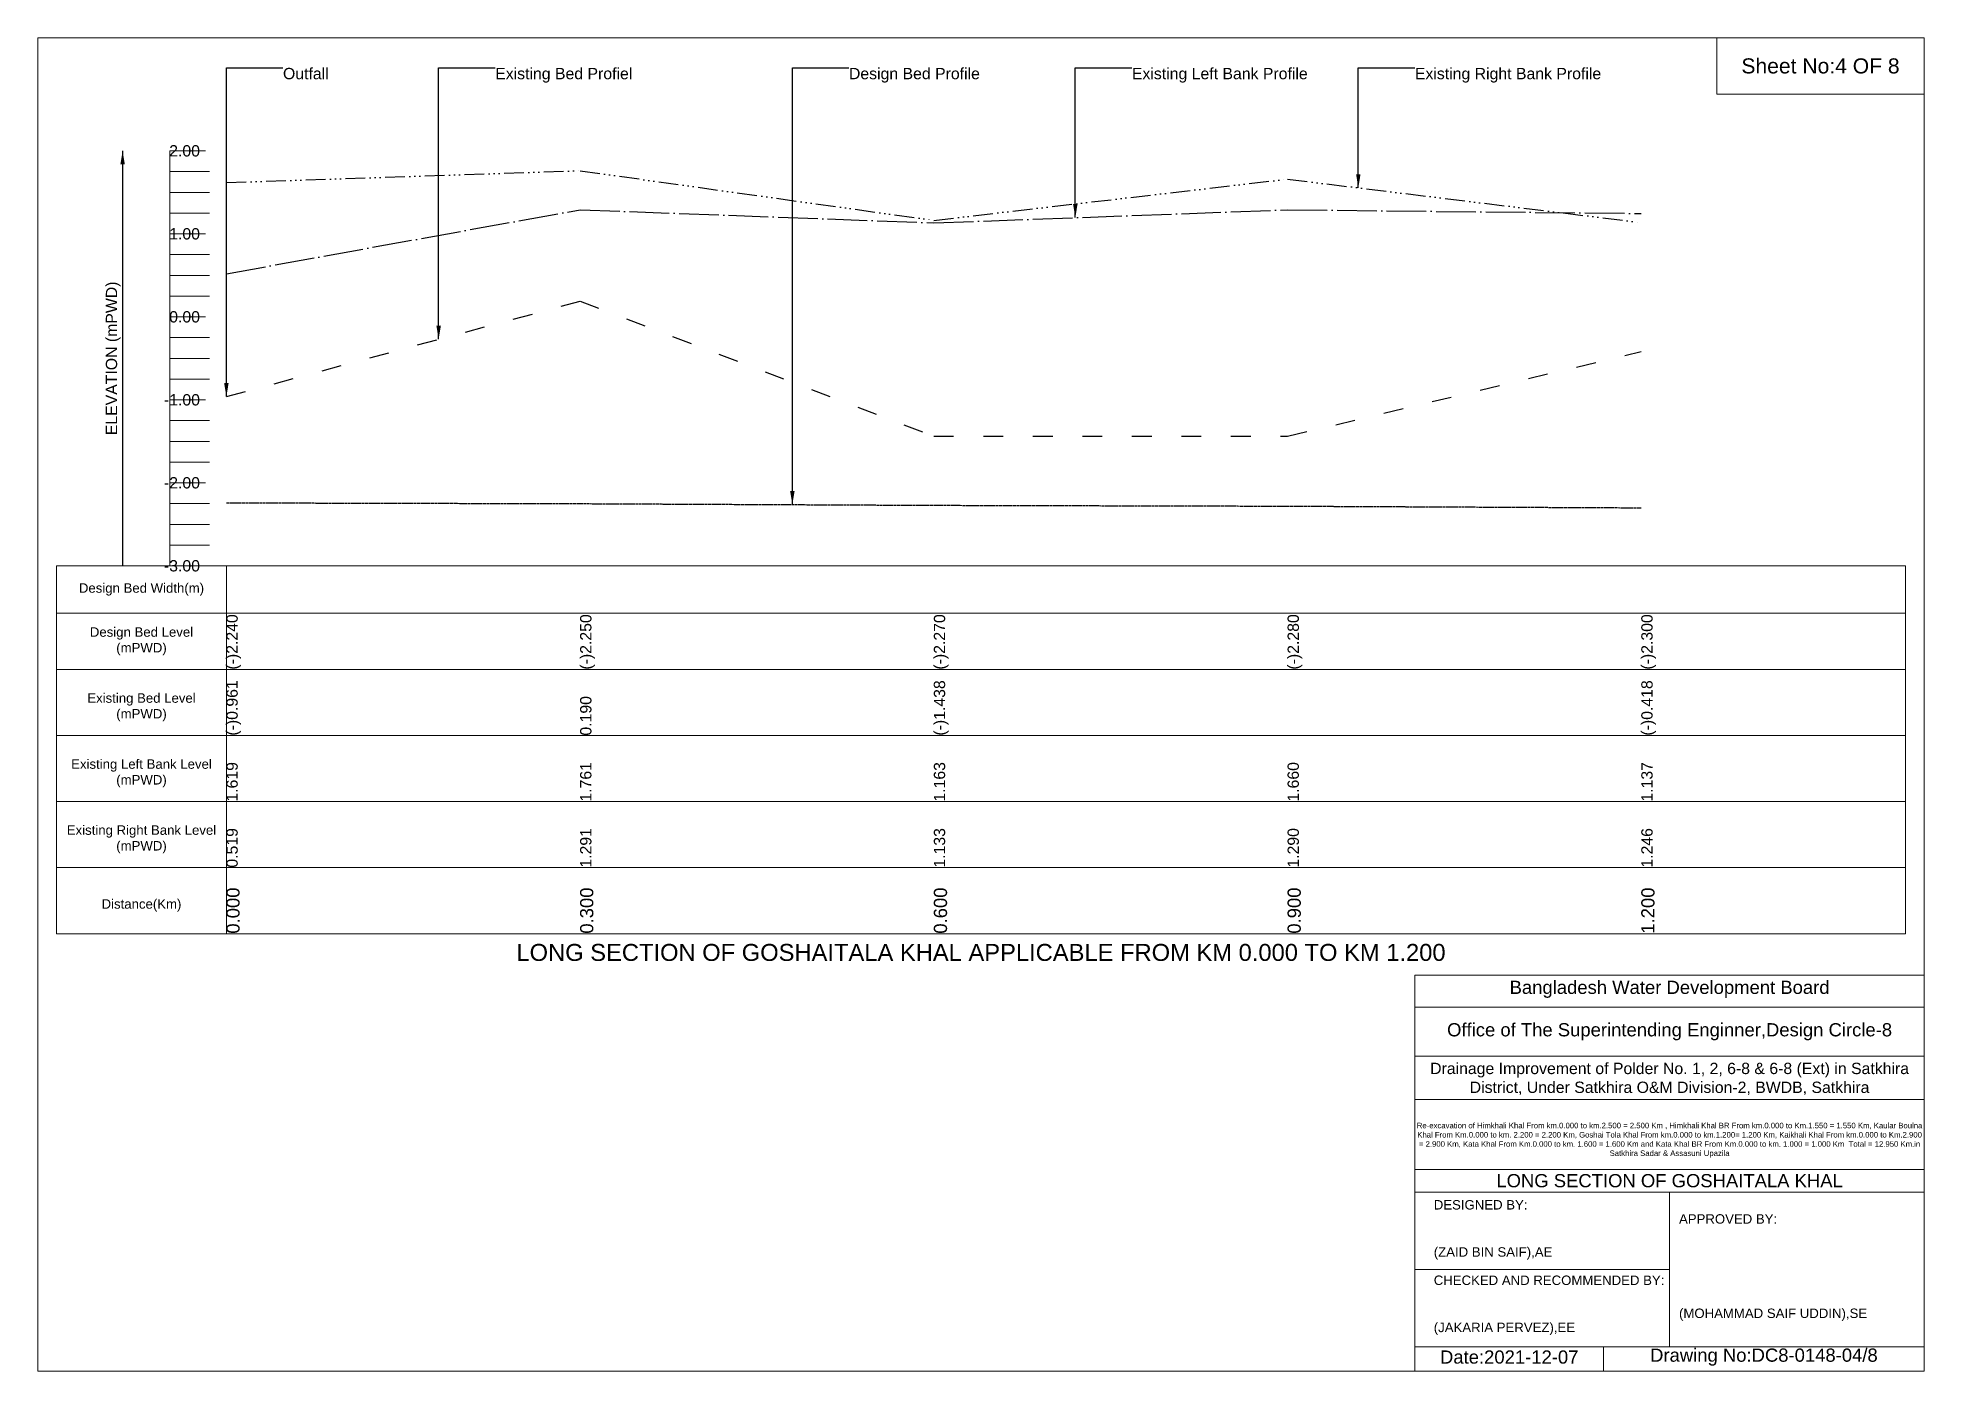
# Model space of a CAD drawing. Header units: inches. Extents: x 91000 to 628000, y -5656 to 0.
# Drawn here: x 230000 to 238000, y -5656 to 0 of the extents above; entities that cross this region are included whole.
import ezdxf

# ---------------------------------------------------------------- set-up
doc = ezdxf.new("R2010")
doc.units = ezdxf.units.IN
doc.header["$LTSCALE"] = 7
doc.header["$MEASUREMENT"] = 0
for name, pattern in [('ACAD_ISO03W100', [30, 12, -18]), ('ACAD_ISO04W100', [30, 24, -3, 0, -3]), ('ACAD_ISO14W100', [24, 12, -3, 0, -3, 0, -3, 0, -3]), ('CENTER', [2, 1.25, -0.25, 0.25, -0.25])]:
    doc.linetypes.add(name, pattern=pattern)
for name, color, linetype, lineweight in [('Cross Section Labels', 7, 'Continuous', 9), ('Design Bed Level Long Section', 7, 'CENTER', 25), ('Existing Bed Level for Long Section', 7, 'ACAD_ISO03W100', 25), ('Existing Left Bank of Long section', 7, 'ACAD_ISO04W100', 25), ('Existing Right Bank of Long Section', 7, 'ACAD_ISO14W100', 25), ('Long Section Border', 7, 'Continuous', 9), ('Long Section Labels', 7, 'Continuous', 9), ('Vscale for Long Section', 7, 'Continuous', 9)]:
    doc.layers.add(name, color=color, linetype=linetype, lineweight=lineweight)
doc.styles.get("Standard").update_dxf_attribs({"font": 'arial.ttf'})
doc.dimstyles.get("Standard").update_dxf_attribs({"dimtxt": 0.18, "dimasz": 0.18, "dimexe": 0.18, "dimexo": 0.0625, "dimgap": 0.09, "dimtad": 0, "dimtih": 1, "dimtoh": 1, "dimdec": 4, "dimzin": 0, "dimdsep": 46, "dimtxsty": 'Standard', "dimcen": 0.09, "dimadec": 0, "dimazin": 0, "dimtfac": 1, "dimtdec": 4, "dimtofl": 0, "dimtmove": 0, "dimatfit": 3, "dimfxl": 1, "dimtolj": 1, "dimtzin": 0, "dimarcsym": 0})

msp = doc.modelspace()

# ---------------------------------------------------------------- texts
at = {"layer": 'Cross Section Labels', "attachment_point": 5}
for s, insert, char_height in [('Sheet No:4 OF 8', (237560, -120), 64), ('Bangladesh Water Development Board', (236920, -4036), 56), ('Office of The Superintending Enginner,Design Circle-8', (236920, -4216), 56)]:
    msp.add_mtext(s, dxfattribs=dict(at, insert=insert, char_height=char_height))
at = {"layer": 'Cross Section Labels'}
for s, insert, char_height, width, attachment_point in [('Drainage Improvement of Polder No. 1, 2, 6-8 & 6-8 (Ext) in Satkhira District, Under Satkhira O&M Division-2, BWDB, Satkhira', (236920, -4416), 48, 2240, 5), ('Re-excavation of Himkhali Khal From km.0.000 to km.2.500 = 2.500 Km , Himkhali Khal BR From km.0.000 to Km.1.550 = 1.550 Km, Kaular Boulna Khal From Km.0.000 to km. 2.200 = 2.200 Km, Goshai Tola Khal From km.0.000 to km.1.200= 1.200 Km, Kaikhali Khal From km.0.000 to Km.2.900 = 2.900 Km, Kata Khal From Km.0.000 to km. 1.600 = 1.600 Km and Kata Khal BR From Km.0.000 to km. 1.000 = 1.000 Km  Total = 12.950 Km.in Satkhira Sadar & Assasuni Upazila', (236920, -4676), 23.4814, 2160, 5), ('LONG SECTION OF GOSHAITALA KHAL', (236920, -4848), 56, 2240, 5), ('DESIGNED BY:^J^J^J(ZAID BIN SAIF),AE', (235920, -5056), 40, 1120, 4), ('APPROVED BY:^J^J^J^J^J^J(MOHAMMAD SAIF UDDIN),SE', (236960, -5216), 40, 1120, 4), ('CHECKED AND RECOMMENDED BY:^J^J^J(JAKARIA PERVEZ),EE', (235920, -5376), 40, 1120, 4), ('Date:2021-12-07', (236240, -5596), 56, 1120, 5), ('Drawing No:DC8-0148-04/8', (237320, -5596), 56, 1760, 5)]:
    msp.add_mtext(s, dxfattribs=dict(at, insert=insert, char_height=char_height, width=width, attachment_point=attachment_point))
at = {"layer": 'Long Section Border', "attachment_point": 5}
for s, insert, char_height in [('Design Bed Width(m)', (230440, -2340), 40), ('Design Bed Level^J(mPWD)', (230440, -2560), 40), ('Existing Bed Level^J(mPWD)', (230440, -2840), 40), ('Existing Left Bank Level^J(mPWD)', (230440, -3120), 40), ('Existing Right Bank Level^J(mPWD)', (230440, -3400), 40), ('Distance(Km)', (230440, -3680), 40), ('LONG SECTION OF GOSHAITALA KHAL APPLICABLE FROM KM 0.000 TO KM 1.200', (234000, -3880), 72)]:
    msp.add_mtext(s, dxfattribs=dict(at, insert=insert, char_height=char_height))
at = {"layer": 'Long Section Labels', "char_height": 48, "attachment_point": 1}
for s, insert in [('Outfall', (231040, -128)), ('Existing Bed Profiel', (231940, -128)), ('Design Bed Profile', (233440, -128)), ('Existing Left Bank Profile', (234640, -128)), ('Existing Right Bank Profile', (235840, -128))]:
    msp.add_mtext(s, dxfattribs=dict(at, insert=insert))
at = {"layer": 'Vscale for Long Section', "char_height": 48, "attachment_point": 6}
for s, insert in [('2.00', (230688, -480)), ('1.00', (230688, -832)), ('0.00', (230688, -1184)), ('-1.00', (230688, -1536)), ('-2.00', (230688, -1888)), ('-3.00', (230688, -2240))]:
    msp.add_mtext(s, dxfattribs=dict(at, insert=insert))
at = {"layer": 'Vscale for Long Section', "rotation": 90}
for s, insert, char_height, attachment_point in [('ELEVATION (mPWD)', (230320, -1360), 48, 5), ('(-)2.240', (230800, -2680), 48, 1), ('(-)2.250', (232300, -2680), 48, 1), ('(-)2.270', (233800, -2680), 48, 1), ('(-)2.280', (235300, -2680), 48, 1), ('(-)2.300', (236800, -2680), 48, 1), ('(-)0.961', (230800, -2960), 48, 1), ('0.190', (232300, -2960), 48, 1), ('(-)1.438', (233800, -2960), 48, 1), ('(-)1.438', (233800, -2960), 48, 1), ('(-)0.418', (236800, -2960), 48, 1), ('1.619', (230800, -3240), 48, 1), ('1.761', (232300, -3240), 48, 1), ('1.163', (233800, -3240), 48, 1), ('1.660', (235300, -3240), 48, 1), ('1.137', (236800, -3240), 48, 1), ('0.519', (230800, -3520), 48, 1), ('1.291', (232300, -3520), 48, 1), ('1.133', (233800, -3520), 48, 1), ('1.290', (235300, -3520), 48, 1), ('1.246', (236800, -3520), 48, 1), ('0.000', (230800, -3800), 56, 1), ('0.300', (232300, -3800), 56, 1), ('0.600', (233800, -3800), 56, 1), ('0.900', (235300, -3800), 56, 1), ('1.200', (236800, -3800), 56, 1)]:
    msp.add_mtext(s, dxfattribs=dict(at, insert=insert, char_height=char_height, attachment_point=attachment_point))

# ---------------------------------------------------------------- linework, layer by layer
at = {"layer": 'Cross Section Labels'}
for points in [[(230000, 0), (238000, 0), (238000, -5656), (230000, -5656)], [(237120, 0), (238000, 0), (238000, -240), (237120, -240)]]:
    msp.add_lwpolyline(points, close=True, dxfattribs=at)
for points in [[(235840, -5656), (235840, -3976), (238000, -3976)], [(235840, -4112), (238000, -4112)], [(235840, -4320), (238000, -4320)], [(235840, -4504), (238000, -4504)], [(235840, -4800), (238000, -4800)], [(235840, -4896), (238000, -4896)], [(236920, -4896), (236920, -5552)], [(235840, -5224), (236920, -5224)], [(235840, -5552), (238000, -5552)], [(236640, -5552), (236640, -5656)]]:
    msp.add_lwpolyline(points, dxfattribs=at)
at = {"layer": 'Design Bed Level Long Section'}
msp.add_lwpolyline([(230800, -1972.5), (232300, -1976), (233800, -1983), (235300, -1986.6), (236800, -1993.6)], dxfattribs=at)
at = {"layer": 'Existing Bed Level for Long Section'}
msp.add_lwpolyline([(230800, -1522.3), (232300, -1117.1), (233800, -1690.2), (235300, -1690.2), (236800, -1331.1)], dxfattribs=at)
at = {"layer": 'Existing Left Bank of Long section'}
msp.add_lwpolyline([(230800, -1001.3), (232300, -729.6), (233800, -785.2), (235300, -729.9), (236800, -745.4)], dxfattribs=at)
at = {"layer": 'Existing Right Bank of Long Section'}
msp.add_lwpolyline([(230800, -614.1), (232300, -564.1), (233800, -774.6), (235300, -599.7), (236800, -783.8)], dxfattribs=at)
at = {"layer": 'Long Section Border'}
msp.add_lwpolyline([(230080, -2240), (237920, -2240), (237920, -3800), (230080, -3800)], close=True, dxfattribs=at)
for points in [[(230800, -2240), (230800, -3800)], [(230080, -2440), (237920, -2440)], [(230080, -2680), (237920, -2680)], [(230080, -2960), (237920, -2960)], [(230080, -3240), (237920, -3240)], [(230080, -3520), (237920, -3520)]]:
    msp.add_lwpolyline(points, dxfattribs=at)
at = {"layer": 'Vscale for Long Section'}
for points in [[(230560, -2240), (230560, -1888), (230560, -1536), (230560, -1184), (230560, -832), (230560, -480)], [(230560, -480), (230712, -480)], [(230560, -568), (230728, -568)], [(230560, -656), (230728, -656)], [(230560, -744), (230728, -744)], [(230560, -832), (230712, -832)], [(230560, -920), (230728, -920)], [(230560, -1008), (230728, -1008)], [(230560, -1096), (230728, -1096)], [(230560, -1184), (230712, -1184)], [(230560, -1272), (230728, -1272)], [(230560, -1360), (230728, -1360)], [(230560, -1448), (230728, -1448)], [(230560, -1536), (230712, -1536)], [(230560, -1624), (230728, -1624)], [(230560, -1712), (230728, -1712)], [(230560, -1800), (230728, -1800)], [(230560, -1888), (230712, -1888)], [(230560, -1976), (230728, -1976)], [(230560, -2064), (230728, -2064)], [(230560, -2152), (230728, -2152)], [(230560, -2240), (230712, -2240)]]:
    msp.add_lwpolyline(points, dxfattribs=at)

msp.set_redraw_order([(e.dxf.handle, doc.entitydb.next_handle()) for e in msp.query("TEXT MTEXT ATTDEF DIMENSION ARC_DIMENSION")])  # texts and dimensions are drawn at this point

# ---------------------------------------------------------------- leaders
at = {"layer": 'Long Section Labels', "annotation_type": 0, "has_hookline": 1, "hookline_direction": 0}
for points, text_width in [([(230800, -1522.3), (230800, -128), (231039.9, -128)], 185.8), ([(231700, -1279.2), (231700, -128), (231939.9, -128)], 571.4), ([(233200, -1980.2), (233200, -128), (233439.9, -128)], 547.4), ([(234400, -763.1), (234400, -128), (234639.9, -128)], 737.4), ([(235600, -636.5), (235600, -128), (235839.9, -128)], 782)]:
    msp.add_leader(points, dimstyle='Standard', override={"dimasz": 57.6}, dxfattribs=dict(at, text_width=text_width))
at = {"layer": 'Vscale for Long Section'}
msp.add_leader([(230360, -480), (230360, -2240)], dimstyle='Standard', override={"dimasz": 57.6}, dxfattribs=at)

doc.saveas('drawing.dxf')
